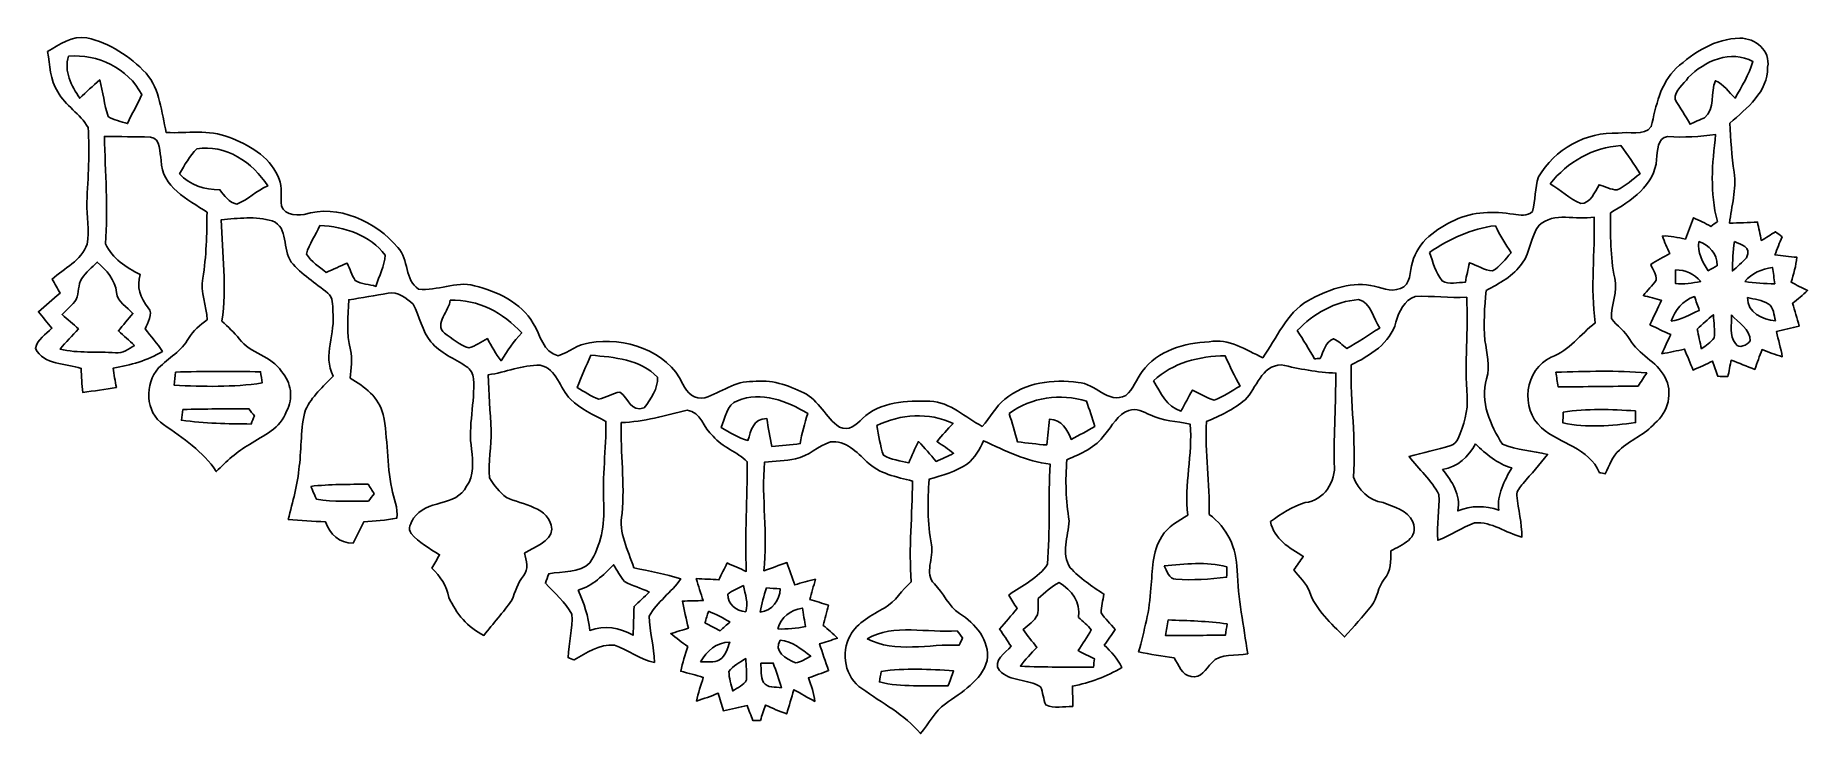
# Model space of a CAD drawing. Header units: centimetres. Extents: x -12.7 to 12.4, y -5.3 to 4.6.
import ezdxf

# ---------------------------------------------------------------- set-up
doc = ezdxf.new("R2010")
doc.units = ezdxf.units.CM
doc.header["$MEASUREMENT"] = 0
doc.layers.add('Camada 1', color=7, linetype='Continuous')

msp = doc.modelspace()

# ---------------------------------------------------------------- linework, layer by layer
at = {"layer": 'Camada 1', "color": 250}
for points, knots in [([(-12.50209, 4.38397), (-12.33205, 4.48063), (-12.15637, 4.61186), (-11.94682, 4.58011), (-11.94682, 4.58011), (-11.62297, 4.50532), (-11.33545, 4.31729), (-11.10826, 4.07846), (-11.10826, 4.07846), (-10.90612, 3.84175), (-10.89237, 3.52637), (-10.82146, 3.2385), (-10.82146, 3.2385), (-10.52795, 3.22333), (-10.21821, 3.28754), (-9.93881, 3.17218), (-9.93881, 3.17218), (-9.65905, 3.06917), (-9.37154, 2.9083), (-9.24383, 2.62467), (-9.24383, 2.62467), (-9.18245, 2.50931), (-9.19374, 2.37702), (-9.19656, 2.25143), (-9.19656, 2.25143), (-9.20997, 2.08844), (-8.99442, 2.05281), (-8.8713, 2.08033), (-8.8713, 2.08033), (-8.388, 2.23026), (-7.85742, 1.97979), (-7.5438, 1.61078), (-7.5438, 1.61078), (-7.38717, 1.44392), (-7.45419, 1.14759), (-7.25099, 1.0227), (-7.25099, 1.0227), (-6.98923, 0.99131), (-6.72571, 1.14229), (-6.46148, 1.07139), (-6.46148, 1.07139), (-6.13798, 0.9906), (-5.80496, 0.83714), (-5.62963, 0.53763), (-5.62963, 0.53763), (-5.52803, 0.37888), (-5.49275, 0.12735), (-5.27544, 0.07973), (-5.27544, 0.07973), (-5.12551, 0.13264), (-4.9971, 0.24165), (-4.83517, 0.26141), (-4.83517, 0.26141), (-4.34058, 0.35242), (-3.73662, 0.1591), (-3.51261, -0.32138), (-3.51261, -0.32138), (-3.45863, -0.43886), (-3.33975, -0.55104), (-3.20075, -0.5147), (-3.20075, -0.5147), (-2.97321, -0.44027), (-2.7746, -0.27164), (-2.52166, -0.2861), (-2.52166, -0.2861), (-2.27048, -0.24765), (-2.02636, -0.33867), (-1.80305, -0.44344), (-1.80305, -0.44344), (-1.58715, -0.55069), (-1.49296, -0.79622), (-1.29822, -0.92851), (-1.29822, -0.92851), (-1.16664, -0.99942), (-1.05798, -0.88935), (-0.97155, -0.80998), (-0.97155, -0.80998), (-0.72355, -0.56903), (-0.34255, -0.55104), (-0.01729, -0.56339), (-0.01729, -0.56339), (0.27622, -0.57714), (0.47978, -0.79199), (0.72425, -0.91899), (0.72425, -0.91899), (0.83961, -0.79798), (0.91122, -0.63747), (1.04493, -0.5334), (1.04493, -0.5334), (1.32856, -0.29633), (1.72614, -0.24765), (2.07998, -0.2988), (2.07998, -0.2988), (2.32586, -0.30656), (2.49661, -0.61136), (2.75378, -0.48225), (2.75378, -0.48225), (2.86032, -0.39264), (2.90442, -0.254), (2.98662, -0.14464), (2.98662, -0.14464), (3.19934, 0.15452), (3.58422, 0.26317), (3.93453, 0.27764), (3.93453, 0.27764), (4.21287, 0.32808), (4.45417, 0.16369), (4.69159, 0.05115), (4.69159, 0.05115), (4.88879, 0.32773), (5.02567, 0.67698), (5.32977, 0.85901), (5.32977, 0.85901), (5.59858, 1.00365), (5.90762, 1.12959), (6.21877, 1.07597), (6.21877, 1.07597), (6.3567, 1.05269), (6.49958, 0.97014), (6.63963, 1.03223), (6.63963, 1.03223), (6.79662, 1.08232), (6.76522, 1.27564), (6.81073, 1.40406), (6.81073, 1.40406), (6.88269, 1.69686), (7.15327, 1.87501), (7.40833, 1.99919), (7.40833, 1.99919), (7.66762, 2.12478), (7.96149, 2.12407), (8.24124, 2.08209), (8.24124, 2.08209), (8.32943, 2.07257), (8.43985, 2.04576), (8.50794, 2.12125), (8.50794, 2.12125), (8.55451, 2.28036), (8.53793, 2.45357), (8.59508, 2.60985), (8.59508, 2.60985), (8.81944, 3.00214), (9.26641, 3.25332), (9.72044, 3.22686), (9.72044, 3.22686), (9.87107, 3.26496), (10.07992, 3.17465), (10.19034, 3.32281), (10.19034, 3.32281), (10.25525, 3.61456), (10.31734, 3.93135), (10.54347, 4.14796), (10.54347, 4.14796), (10.79006, 4.37268), (11.09733, 4.56953), (11.4427, 4.572), (11.4427, 4.572), (11.65895, 4.57835), (11.88155, 4.39773), (11.83605, 4.16172), (11.83605, 4.16172), (11.84275, 3.81917), (11.54042, 3.57752), (11.303, 3.37185), (11.303, 3.37185), (11.31464, 3.13937), (11.32628, 2.90583), (11.36262, 2.67511), (11.36262, 2.67511), (11.39507, 2.43311), (11.32522, 2.19604), (11.29735, 1.95756), (11.29735, 1.95756), (11.42929, 1.95792), (11.56053, 1.96638), (11.69282, 1.97167), (11.69282, 1.97167), (11.71046, 1.88489), (11.72845, 1.79776), (11.74679, 1.71062), (11.74679, 1.71062), (11.81417, 1.75084), (11.88085, 1.79246), (11.94682, 1.8348), (11.94682, 1.8348), (11.97751, 1.81046), (12.0082, 1.78611), (12.03925, 1.76177), (12.03925, 1.76177), (12.00467, 1.67711), (11.97081, 1.59209), (11.94011, 1.50601), (11.94011, 1.50601), (12.04277, 1.49507), (12.14614, 1.48414), (12.25021, 1.47285), (12.25021, 1.47285), (12.23645, 1.35255), (12.20576, 1.23507), (12.16801, 1.12007), (12.16801, 1.12007), (12.24491, 1.08056), (12.32288, 1.04281), (12.40084, 1.00401), (12.40084, 1.00401), (12.33417, 0.93874), (12.2622, 0.87947), (12.18847, 0.82303), (12.18847, 0.82303), (12.21916, 0.71579), (12.25409, 0.60925), (12.2809, 0.50059), (12.2809, 0.50059), (12.1733, 0.47449), (12.06641, 0.44909), (11.95952, 0.42192), (11.95952, 0.42192), (11.98668, 0.30304), (12.02266, 0.18627), (12.04383, 0.06562), (12.04383, 0.06562), (11.94611, 0.09419), (11.85121, 0.12947), (11.75738, 0.16757), (11.75738, 0.16757), (11.72139, 0.07444), (11.68788, -0.01976), (11.65401, -0.11395), (11.65401, -0.11395), (11.54253, -0.0695), (11.43211, -0.02222), (11.31887, 0.01729), (11.31887, 0.01729), (11.30794, -0.04057), (11.28571, -0.15593), (11.27478, -0.21343), (11.27478, -0.21343), (11.22574, -0.21237), (11.17741, -0.21167), (11.12908, -0.21096), (11.12908, -0.21096), (11.10509, -0.13935), (11.08181, -0.06773), (11.05817, 0.00353), (11.05817, 0.00353), (10.9668, -0.03951), (10.87508, -0.0822), (10.78195, -0.12171), (10.78195, -0.12171), (10.73997, -0.02399), (10.6994, 0.07444), (10.66024, 0.17321), (10.66024, 0.17321), (10.55476, 0.14958), (10.44469, 0.12841), (10.33992, 0.10724), (10.33992, 0.10724), (10.37943, 0.19861), (10.42211, 0.28857), (10.46409, 0.37888), (10.46409, 0.37888), (10.36567, 0.42369), (10.26724, 0.46919), (10.17129, 0.51929), (10.17129, 0.51929), (10.22456, 0.63465), (10.281, 0.74895), (10.33286, 0.86536), (10.33286, 0.86536), (10.26936, 0.88159), (10.14201, 0.9144), (10.07815, 0.93098), (10.07815, 0.93098), (10.13566, 1.00612), (10.20586, 1.07174), (10.25878, 1.15006), (10.25878, 1.15006), (10.26618, 1.23049), (10.21045, 1.29999), (10.18363, 1.37195), (10.18363, 1.37195), (10.27077, 1.42699), (10.36108, 1.47708), (10.4521, 1.52576), (10.4521, 1.52576), (10.41329, 1.6069), (10.37413, 1.68804), (10.34768, 1.77377), (10.34768, 1.77377), (10.45774, 1.77976), (10.56499, 1.75154), (10.67223, 1.73143), (10.67223, 1.73143), (10.70998, 1.83162), (10.74773, 1.93216), (10.78618, 2.03235), (10.78618, 2.03235), (10.87014, 1.99531), (10.95198, 1.95404), (11.03277, 1.90994), (11.03277, 1.90994), (11.06346, 1.93322), (11.09451, 1.95651), (11.1259, 1.97944), (11.1259, 1.97944), (11.01372, 2.38478), (11.05323, 2.79894), (11.1005, 3.20957), (11.1005, 3.20957), (10.87508, 3.18276), (10.6493, 3.16442), (10.42282, 3.17994), (10.42282, 3.17994), (10.26936, 3.16865), (10.28206, 2.9718), (10.26477, 2.85891), (10.26477, 2.85891), (10.24043, 2.48814), (9.89753, 2.2733), (9.61249, 2.10044), (9.61249, 2.10044), (9.61355, 1.79211), (9.6079, 1.48096), (9.67211, 1.17757), (9.67211, 1.17757), (9.71797, 0.98637), (9.62131, 0.79939), (9.62448, 0.60889), (9.62448, 0.60889), (9.70386, 0.50271), (9.81886, 0.42686), (9.88483, 0.30903), (9.88483, 0.30903), (10.0083, 0.0949), (10.26548, 0.00317), (10.37978, -0.21978), (10.37978, -0.21978), (10.50431, -0.43215), (10.4274, -0.72284), (10.24149, -0.87489), (10.24149, -0.87489), (10.09932, -1.03505), (9.89259, -1.11019), (9.73808, -1.25412), (9.73808, -1.25412), (9.63965, -1.34338), (9.59802, -1.47355), (9.53876, -1.58856), (9.53876, -1.58856), (9.5183, -1.58503), (9.47773, -1.57868), (9.45727, -1.57515), (9.45727, -1.57515), (9.30592, -1.22343), (8.90164, -1.16664), (8.63741, -0.9398), (8.63741, -0.9398), (8.32873, -0.6664), (8.39999, -0.11359), (8.77464, 0.06032), (8.77464, 0.06032), (9.03358, 0.15381), (9.18527, 0.387), (9.39765, 0.54539), (9.39765, 0.54539), (9.32392, 1.04316), (9.398, 1.54164), (9.38071, 2.04082), (9.38071, 2.04082), (9.12777, 1.99531), (8.81203, 2.12125), (8.60495, 1.92581), (8.60495, 1.92581), (8.47795, 1.77165), (8.4836, 1.54834), (8.3633, 1.38853), (8.3633, 1.38853), (8.23877, 1.20721), (8.0391, 1.10384), (7.85142, 1.00154), (7.85142, 1.00154), (7.8299, 0.76729), (7.81508, 0.53058), (7.8359, 0.29527), (7.8359, 0.29527), (7.86342, 0.11747), (7.91104, -0.06632), (7.85989, -0.24518), (7.85989, -0.24518), (7.76287, -0.56938), (7.91245, -0.90593), (8.08602, -1.17263), (8.08602, -1.17263), (8.28428, -1.25695), (8.51253, -1.26047), (8.72172, -1.31657), (8.72172, -1.31657), (8.61201, -1.45803), (8.49312, -1.59173), (8.37459, -1.72579), (8.37459, -1.72579), (8.33473, -1.77624), (8.28146, -1.82986), (8.28781, -1.89971), (8.28781, -1.89971), (8.30615, -2.0955), (8.36048, -2.28847), (8.35836, -2.48673), (8.35836, -2.48673), (8.13329, -2.42817), (7.93291, -2.26342), (7.69055, -2.28565), (7.69055, -2.28565), (7.50782, -2.34668), (7.35048, -2.46627), (7.16809, -2.53012), (7.16809, -2.53012), (7.14834, -2.31352), (7.19702, -2.09762), (7.18502, -1.88207), (7.18502, -1.88207), (7.07849, -1.67993), (6.89927, -1.52717), (6.76275, -1.34585), (6.76275, -1.34585), (6.95819, -1.2887), (7.15821, -1.24954), (7.35365, -1.19027), (7.35365, -1.19027), (7.40269, -1.17757), (7.43585, -1.13418), (7.45631, -1.09008), (7.45631, -1.09008), (7.5378, -0.90241), (7.6013, -0.70097), (7.58331, -0.49318), (7.58331, -0.49318), (7.54697, -0.02611), (7.6013, 0.44062), (7.57872, 0.9077), (7.57872, 0.9077), (7.33566, 0.89641), (7.0926, 0.92639), (6.85024, 0.9204), (6.85024, 0.9204), (6.69219, 0.86748), (6.61846, 0.70379), (6.57719, 0.55527), (6.57719, 0.55527), (6.4964, 0.25329), (6.20571, 0.08184), (5.94325, -0.04974), (5.94325, -0.04974), (5.93125, -0.58032), (6.0138, -1.10807), (5.97605, -1.6383), (5.97605, -1.6383), (6.04379, -1.81822), (6.19372, -1.97132), (6.39374, -1.99566), (6.39374, -1.99566), (6.54544, -2.05987), (6.74758, -2.1022), (6.81567, -2.27118), (6.81567, -2.27118), (6.91374, -2.50825), (6.65586, -2.59292), (6.50416, -2.68252), (6.50416, -2.68252), (6.50522, -2.81834), (6.5084, -2.97074), (6.41174, -3.07904), (6.41174, -3.07904), (6.31754, -3.18876), (6.31966, -3.3461), (6.22935, -3.45757), (6.22935, -3.45757), (6.11258, -3.61315), (5.9757, -3.75179), (5.84941, -3.89925), (5.84941, -3.89925), (5.66138, -3.70593), (5.4416, -3.52072), (5.3534, -3.25755), (5.3534, -3.25755), (5.31177, -3.13584), (5.20594, -3.05082), (5.13327, -2.94957), (5.13327, -2.94957), (5.17701, -2.88572), (5.22111, -2.82187), (5.26591, -2.75837), (5.26591, -2.75837), (5.06906, -2.64019), (4.85246, -2.51213), (4.80201, -2.26589), (4.80201, -2.26589), (4.95406, -2.15829), (5.10999, -2.05105), (5.29096, -1.99813), (5.29096, -1.99813), (5.5559, -1.97132), (5.73193, -1.69757), (5.70406, -1.44639), (5.70406, -1.44639), (5.69736, -1.01917), (5.72558, -0.59267), (5.72664, -0.16616), (5.72664, -0.16616), (5.46453, -0.15593), (5.20982, -0.10407), (4.95512, -0.04939), (4.95512, -0.04939), (4.66866, -0.05539), (4.60904, -0.37747), (4.44288, -0.54469), (4.44288, -0.54469), (4.27955, -0.6791), (4.08834, -0.76976), (3.89467, -0.85055), (3.89467, -0.85055), (3.8735, -1.29011), (3.94794, -1.72685), (3.93453, -2.1657), (3.93453, -2.1657), (4.19029, -2.34879), (4.32364, -2.64442), (4.32929, -2.95663), (4.32929, -2.95663), (4.34481, -3.35386), (4.42242, -3.74297), (4.47922, -4.13526), (4.47922, -4.13526), (4.31482, -4.17936), (4.09187, -4.11656), (3.97087, -4.2672), (3.97087, -4.2672), (3.88902, -4.34481), (3.816, -4.49509), (3.68088, -4.45735), (3.68088, -4.45735), (3.54577, -4.44112), (3.50308, -4.2933), (3.43747, -4.19594), (3.43747, -4.19594), (3.2699, -4.16736), (3.10197, -4.14584), (2.93652, -4.10986), (2.93652, -4.10986), (3.01343, -3.81353), (3.09562, -3.51649), (3.10868, -3.20887), (3.10868, -3.20887), (3.13725, -2.9658), (3.1175, -2.68958), (3.26566, -2.47897), (3.26566, -2.47897), (3.34469, -2.33327), (3.50026, -2.26095), (3.63396, -2.17417), (3.63396, -2.17417), (3.57434, -1.74484), (3.70664, -1.31762), (3.6643, -0.88618), (3.6643, -0.88618), (3.47486, -0.84772), (3.27554, -0.84173), (3.09915, -0.756), (3.09915, -0.756), (3.00461, -0.7172), (2.90266, -0.65476), (2.79788, -0.69427), (2.79788, -0.69427), (2.63842, -0.74824), (2.56117, -0.91475), (2.45674, -1.03434), (2.45674, -1.03434), (2.32904, -1.21602), (2.11949, -1.30704), (1.92193, -1.39136), (1.92193, -1.39136), (1.89477, -1.68028), (1.90676, -1.97062), (1.95439, -2.25672), (1.95439, -2.25672), (1.93992, -2.47509), (1.83197, -2.71568), (1.96815, -2.91888), (1.96815, -2.91888), (2.10608, -3.0674), (2.27471, -3.18452), (2.4451, -3.29318), (2.4451, -3.29318), (2.43064, -3.37996), (2.40665, -3.46675), (2.40594, -3.55565), (2.40594, -3.55565), (2.45921, -3.64314), (2.53788, -3.71263), (2.60315, -3.79201), (2.60315, -3.79201), (2.55446, -3.86715), (2.50296, -3.94053), (2.45039, -4.01355), (2.45039, -4.01355), (2.54741, -4.10669), (2.63666, -4.20864), (2.6991, -4.32894), (2.6991, -4.32894), (2.4832, -4.45946), (2.24825, -4.54801), (2.00025, -4.59281), (2.00025, -4.59281), (2.00272, -4.68912), (2.00484, -4.78578), (2.00272, -4.88244), (2.00272, -4.88244), (1.87607, -4.88033), (1.74131, -4.91666), (1.62313, -4.86092), (1.62313, -4.86092), (1.5875, -4.77802), (1.58432, -4.68489), (1.54693, -4.60269), (1.54693, -4.60269), (1.36878, -4.49262), (1.11831, -4.53072), (0.96732, -4.3755), (0.96732, -4.3755), (0.86184, -4.23369), (1.05586, -4.12679), (1.13101, -4.03013), (1.13101, -4.03013), (1.07703, -3.94899), (1.02306, -3.86821), (0.96979, -3.78742), (0.96979, -3.78742), (1.05304, -3.69182), (1.13418, -3.5941), (1.21638, -3.49779), (1.21638, -3.49779), (1.17651, -3.43464), (1.13736, -3.37114), (1.09961, -3.30659), (1.09961, -3.30659), (1.28482, -3.16971), (1.51941, -3.06811), (1.64606, -2.86808), (1.64606, -2.86808), (1.68592, -2.39995), (1.65559, -1.92546), (1.68592, -1.45521), (1.68592, -1.45521), (1.34937, -1.41746), (1.04457, -1.26541), (0.7433, -1.12254), (0.7433, -1.12254), (0.68157, -1.24001), (0.62442, -1.36807), (0.51364, -1.44851), (0.51364, -1.44851), (0.35137, -1.55998), (0.15769, -1.61255), (-0.02893, -1.66723), (-0.02893, -1.66723), (-0.04974, -1.97626), (-0.05468, -2.28953), (0.00635, -2.59503), (0.00635, -2.59503), (0.04198, -2.77742), (-0.10231, -2.99614), (0.04551, -3.14748), (0.04551, -3.14748), (0.1778, -3.27589), (0.24236, -3.46463), (0.40252, -3.56482), (0.40252, -3.56482), (0.62371, -3.71369), (0.83467, -3.9437), (0.79375, -4.23263), (0.79375, -4.23263), (0.70802, -4.52473), (0.43392, -4.67819), (0.20214, -4.84293), (0.20214, -4.84293), (0.05362, -4.95406), (-0.03669, -5.12127), (-0.14887, -5.26556), (-0.14887, -5.26556), (-0.37712, -4.99357), (-0.69638, -4.83411), (-0.97966, -4.63021), (-0.97966, -4.63021), (-1.21779, -4.47534), (-1.28376, -4.12291), (-1.14617, -3.88091), (-1.14617, -3.88091), (-1.04246, -3.68794), (-0.83749, -3.59128), (-0.65652, -3.48615), (-0.65652, -3.48615), (-0.49918, -3.40078), (-0.41592, -3.2325), (-0.28116, -3.11961), (-0.28116, -3.11961), (-0.31926, -2.64407), (-0.26564, -2.16888), (-0.26282, -1.69333), (-0.26282, -1.69333), (-0.48895, -1.63512), (-0.73625, -1.59032), (-0.90911, -1.41922), (-0.90911, -1.41922), (-1.05163, -1.28552), (-1.2065, -1.11266), (-1.42557, -1.13947), (-1.42557, -1.13947), (-1.6002, -1.19521), (-1.73531, -1.34091), (-1.91664, -1.37971), (-1.91664, -1.37971), (-2.06199, -1.40652), (-2.21086, -1.40864), (-2.35691, -1.42487), (-2.35691, -1.42487), (-2.40312, -1.93816), (-2.30646, -2.45039), (-2.3689, -2.96298), (-2.3689, -2.96298), (-2.25848, -2.92629), (-2.15053, -2.88361), (-2.04011, -2.84692), (-2.04011, -2.84692), (-2.00342, -2.9524), (-1.96638, -3.05788), (-1.92864, -3.16301), (-1.92864, -3.16301), (-1.83303, -3.13161), (-1.73672, -3.10268), (-1.63795, -3.08292), (-1.63795, -3.08292), (-1.66299, -3.17923), (-1.69086, -3.27484), (-1.71662, -3.37079), (-1.71662, -3.37079), (-1.63195, -3.39231), (-1.53987, -3.42406), (-1.45415, -3.45052), (-1.45415, -3.45052), (-1.47779, -3.54577), (-1.50389, -3.64031), (-1.52823, -3.73556), (-1.52823, -3.73556), (-1.45662, -3.79165), (-1.38783, -3.85163), (-1.32539, -3.91795), (-1.32539, -3.91795), (-1.4097, -3.94335), (-1.49437, -3.96945), (-1.57833, -3.99591), (-1.57833, -3.99591), (-1.53952, -4.12291), (-1.4926, -4.2478), (-1.45168, -4.37409), (-1.45168, -4.37409), (-1.54587, -4.41043), (-1.64112, -4.445), (-1.73602, -4.47922), (-1.73602, -4.47922), (-1.69404, -4.58576), (-1.66017, -4.69582), (-1.64641, -4.81012), (-1.64641, -4.81012), (-1.74696, -4.75791), (-1.84326, -4.699), (-1.94239, -4.64467), (-1.94239, -4.64467), (-1.97591, -4.75932), (-2.01048, -4.87327), (-2.04364, -4.98828), (-2.04364, -4.98828), (-2.14524, -4.95018), (-2.24508, -4.90679), (-2.34456, -4.86375), (-2.34456, -4.86375), (-2.36855, -4.93571), (-2.39183, -5.00768), (-2.41547, -5.07965), (-2.41547, -5.07965), (-2.44228, -5.07965), (-2.49626, -5.07965), (-2.52307, -5.07929), (-2.52307, -5.07929), (-2.54988, -5.00909), (-2.57598, -4.93889), (-2.60244, -4.86904), (-2.60244, -4.86904), (-2.71392, -4.89479), (-2.8261, -4.91913), (-2.93793, -4.94242), (-2.93793, -4.94242), (-2.96298, -4.86022), (-2.98767, -4.77802), (-3.01272, -4.69582), (-3.01272, -4.69582), (-3.11397, -4.73498), (-3.21592, -4.77308), (-3.31929, -4.8066), (-3.31929, -4.8066), (-3.29636, -4.6923), (-3.25896, -4.58152), (-3.22333, -4.4711), (-3.22333, -4.4711), (-3.32952, -4.43971), (-3.43676, -4.41184), (-3.5433, -4.38326), (-3.5433, -4.38326), (-3.51578, -4.26508), (-3.48051, -4.14972), (-3.44311, -4.03437), (-3.44311, -4.03437), (-3.5246, -3.97475), (-3.60715, -3.91654), (-3.68406, -3.85092), (-3.68406, -3.85092), (-3.62162, -3.83152), (-3.49709, -3.79307), (-3.43464, -3.77366), (-3.43464, -3.77366), (-3.46428, -3.64702), (-3.49356, -3.51966), (-3.51931, -3.39231), (-3.51931, -3.39231), (-3.42124, -3.38914), (-3.32281, -3.38631), (-3.22439, -3.38384), (-3.22439, -3.38384), (-3.25931, -3.28083), (-3.2953, -3.17853), (-3.32246, -3.0734), (-3.32246, -3.0734), (-3.21522, -3.07834), (-3.10903, -3.08363), (-3.00179, -3.09069), (-3.00179, -3.09069), (-2.9651, -3.01025), (-2.92629, -2.93052), (-2.88502, -2.85221), (-2.88502, -2.85221), (-2.79541, -2.89172), (-2.70581, -2.93194), (-2.61585, -2.9718), (-2.61585, -2.9718), (-2.63525, -2.45427), (-2.60138, -1.9371), (-2.60244, -1.42064), (-2.60244, -1.42064), (-2.74249, -1.27388), (-2.95522, -1.21849), (-3.0861, -1.05798), (-3.0861, -1.05798), (-3.22227, -0.95003), (-3.25508, -0.70979), (-3.45158, -0.68968), (-3.45158, -0.68968), (-3.76026, -0.76447), (-4.06435, -0.85654), (-4.38538, -0.86572), (-4.38538, -0.86572), (-4.39702, -1.29505), (-4.33282, -1.72473), (-4.37303, -2.15371), (-4.37303, -2.15371), (-4.4263, -2.42535), (-4.28801, -2.67123), (-4.20617, -2.91994), (-4.20617, -2.91994), (-3.98392, -2.96757), (-3.75885, -3.00531), (-3.54259, -3.07763), (-3.54259, -3.07763), (-3.67489, -3.26566), (-3.87526, -3.40395), (-3.9885, -3.60327), (-3.9885, -3.60327), (-3.98745, -3.8234), (-3.91654, -4.03754), (-3.91548, -4.25838), (-3.91548, -4.25838), (-4.1215, -4.21816), (-4.28554, -4.08058), (-4.48098, -4.01602), (-4.48098, -4.01602), (-4.69371, -3.99768), (-4.87645, -4.12327), (-5.05248, -4.22381), (-5.05248, -4.22381), (-5.0733, -4.21534), (-5.11492, -4.19805), (-5.13574, -4.18959), (-5.13574, -4.18959), (-5.12833, -3.98427), (-5.06765, -3.78107), (-5.08282, -3.5754), (-5.08282, -3.5754), (-5.1756, -3.40642), (-5.32941, -3.28048), (-5.45747, -3.13902), (-5.45747, -3.13902), (-5.4416, -3.09421), (-5.42537, -3.04976), (-5.40914, -3.00531), (-5.40914, -3.00531), (-5.21688, -2.96439), (-4.97593, -3.00073), (-4.82706, -2.84797), (-4.82706, -2.84797), (-4.67007, -2.60738), (-4.61857, -2.30646), (-4.63127, -2.02318), (-4.63127, -2.02318), (-4.65384, -1.63124), (-4.5981, -1.24037), (-4.60128, -0.84878), (-4.60128, -0.84878), (-4.77555, -0.75741), (-4.96288, -0.67663), (-5.10187, -0.53411), (-5.10187, -0.53411), (-5.25992, -0.38382), (-5.28955, -0.10089), (-5.53367, -0.05397), (-5.53367, -0.05397), (-5.78309, -0.04798), (-6.02121, -0.15699), (-6.2671, -0.18944), (-6.2671, -0.18944), (-6.25898, -0.45191), (-6.23817, -0.71437), (-6.22688, -0.97719), (-6.22688, -0.97719), (-6.21136, -1.20156), (-6.27592, -1.42346), (-6.24699, -1.64782), (-6.24699, -1.64782), (-6.18949, -1.75507), (-6.10341, -1.84997), (-6.00886, -1.92546), (-6.00886, -1.92546), (-5.78273, -2.03271), (-5.39856, -2.05387), (-5.36504, -2.37243), (-5.36504, -2.37243), (-5.38797, -2.56505), (-5.6141, -2.61832), (-5.7531, -2.71145), (-5.7531, -2.71145), (-5.73475, -2.81764), (-5.68325, -2.94322), (-5.76862, -3.03424), (-5.76862, -3.03424), (-5.85364, -3.13372), (-5.88398, -3.26108), (-5.93196, -3.37926), (-5.93196, -3.37926), (-6.05508, -3.55141), (-6.19901, -3.70875), (-6.32777, -3.87703), (-6.32777, -3.87703), (-6.55426, -3.7726), (-6.72289, -3.5627), (-6.82272, -3.33904), (-6.82272, -3.33904), (-6.852, -3.175), (-6.94902, -3.0413), (-7.06367, -2.92417), (-7.06367, -2.92417), (-7.02698, -2.86173), (-6.99064, -2.79929), (-6.95572, -2.73614), (-6.95572, -2.73614), (-7.09718, -2.64689), (-7.24605, -2.56152), (-7.35683, -2.43452), (-7.35683, -2.43452), (-7.41292, -2.3689), (-7.35683, -2.28247), (-7.32331, -2.22038), (-7.32331, -2.22038), (-7.15363, -1.95157), (-6.71795, -2.06093), (-6.5719, -1.76565), (-6.5719, -1.76565), (-6.46112, -1.61572), (-6.48652, -1.41887), (-6.50205, -1.24389), (-6.50205, -1.24389), (-6.55496, -0.91087), (-6.4516, -0.57961), (-6.47418, -0.24624), (-6.47418, -0.24624), (-6.47912, -0.17604), (-6.51863, -0.11148), (-6.57648, -0.07267), (-6.57648, -0.07267), (-6.7437, 0.04339), (-6.94866, 0.11395), (-7.07672, 0.27905), (-7.07672, 0.27905), (-7.20725, 0.43004), (-7.23477, 0.63817), (-7.3279, 0.80821), (-7.3279, 0.80821), (-7.42138, 0.8957), (-7.54521, 0.99201), (-7.68173, 0.96308), (-7.68173, 0.96308), (-7.86765, 0.9331), (-8.05321, 0.90029), (-8.23948, 0.87207), (-8.23948, 0.87207), (-8.25077, 0.63641), (-8.2744, 0.39546), (-8.21725, 0.16369), (-8.21725, 0.16369), (-8.18409, 0.0321), (-8.20843, -0.10336), (-8.21972, -0.23601), (-8.21972, -0.23601), (-8.01828, -0.35454), (-7.8105, -0.51082), (-7.753, -0.75071), (-7.753, -0.75071), (-7.6842, -1.09537), (-7.70255, -1.45274), (-7.63164, -1.7974), (-7.63164, -1.7974), (-7.60377, -1.93675), (-7.53604, -2.07469), (-7.56214, -2.21968), (-7.56214, -2.21968), (-7.71525, -2.24966), (-7.87153, -2.2539), (-8.02605, -2.26977), (-8.02605, -2.26977), (-8.07685, -2.37102), (-8.12659, -2.47227), (-8.17809, -2.57316), (-8.17809, -2.57316), (-8.376, -2.57316), (-8.50829, -2.4444), (-8.56862, -2.27118), (-8.56862, -2.27118), (-8.74465, -2.25989), (-8.92104, -2.2539), (-9.09637, -2.23591), (-9.09637, -2.23591), (-9.03217, -1.98755), (-8.96338, -1.73919), (-8.94009, -1.48308), (-8.94009, -1.48308), (-8.90587, -1.21779), (-8.92598, -0.94509), (-8.85225, -0.68615), (-8.85225, -0.68615), (-8.7637, -0.4953), (-8.60284, -0.35489), (-8.45855, -0.20673), (-8.45855, -0.20673), (-8.61589, 0.08678), (-8.42222, 0.4004), (-8.4649, 0.70838), (-8.4649, 0.70838), (-8.4716, 0.79587), (-8.45573, 0.90734), (-8.53616, 0.96696), (-8.53616, 0.96696), (-8.71255, 1.10772), (-8.90905, 1.22978), (-9.05333, 1.40582), (-9.05333, 1.40582), (-9.18457, 1.58291), (-9.08332, 1.89583), (-9.32392, 1.98755), (-9.32392, 1.98755), (-9.55463, 2.05916), (-9.80616, 2.02389), (-10.04429, 2.00307), (-10.04429, 2.00307), (-10.0337, 1.52576), (-9.95927, 1.04563), (-10.03547, 0.56938), (-10.03547, 0.56938), (-9.94974, 0.4893), (-9.8612, 0.41099), (-9.78852, 0.31856), (-9.78852, 0.31856), (-9.63753, 0.10583), (-9.32921, 0.08537), (-9.19198, -0.14252), (-9.19198, -0.14252), (-9.05439, -0.29386), (-9.0177, -0.52529), (-9.12177, -0.70485), (-9.12177, -0.70485), (-9.19868, -0.94968), (-9.44809, -1.0474), (-9.64565, -1.17475), (-9.64565, -1.17475), (-9.82168, -1.27741), (-9.97232, -1.41358), (-10.11378, -1.55822), (-10.11378, -1.55822), (-10.30076, -1.27176), (-10.58474, -1.0855), (-10.85956, -0.89359), (-10.85956, -0.89359), (-11.12343, -0.72566), (-11.1312, -0.31432), (-10.93223, -0.09313), (-10.93223, -0.09313), (-10.79112, 0.04727), (-10.6045, 0.14676), (-10.50607, 0.32632), (-10.50607, 0.32632), (-10.4454, 0.43886), (-10.34203, 0.51506), (-10.24114, 0.58879), (-10.24114, 0.58879), (-10.24713, 0.78669), (-10.35085, 0.97896), (-10.3057, 1.17792), (-10.3057, 1.17792), (-10.25278, 1.4859), (-10.2489, 1.79917), (-10.24572, 2.11067), (-10.24572, 2.11067), (-10.5156, 2.29129), (-10.88884, 2.46521), (-10.89483, 2.84445), (-10.89483, 2.84445), (-10.91671, 2.94816), (-10.89307, 3.1556), (-11.04688, 3.17324), (-11.04688, 3.17324), (-11.26278, 3.18417), (-11.48009, 3.17606), (-11.6967, 3.18276), (-11.6967, 3.18276), (-11.68682, 2.67617), (-11.64555, 2.16958), (-11.68118, 1.66299), (-11.68118, 1.66299), (-11.58663, 1.4545), (-11.38943, 1.32856), (-11.19328, 1.22978), (-11.19328, 1.22978), (-11.24267, 1.05586), (-11.19081, 0.89394), (-11.07898, 0.75918), (-11.07898, 0.75918), (-10.99961, 0.66463), (-11.0871, 0.55351), (-11.11991, 0.45896), (-11.11991, 0.45896), (-11.037, 0.35489), (-10.95128, 0.25188), (-10.87614, 0.14182), (-10.87614, 0.14182), (-11.08851, 0.01094), (-11.32875, -0.05221), (-11.57217, -0.09349), (-11.57217, -0.09349), (-11.56264, -0.18662), (-11.54606, -0.27905), (-11.52701, -0.37112), (-11.52701, -0.37112), (-11.68506, -0.39864), (-11.84486, -0.41557), (-12.00361, -0.4378), (-12.00361, -0.4378), (-12.01843, -0.32526), (-12.02266, -0.21202), (-12.02478, -0.09878), (-12.02478, -0.09878), (-12.24245, -0.02364), (-12.55642, -0.05433), (-12.67319, 0.18274), (-12.67319, 0.18274), (-12.64779, 0.3115), (-12.52784, 0.38382), (-12.44035, 0.46814), (-12.44035, 0.46814), (-12.50421, 0.5461), (-12.56806, 0.62371), (-12.63121, 0.70203), (-12.63121, 0.70203), (-12.52925, 0.78952), (-12.4273, 0.87701), (-12.32535, 0.96414), (-12.32535, 0.96414), (-12.36204, 1.03082), (-12.39943, 1.09749), (-12.43683, 1.16381), (-12.43683, 1.16381), (-12.26608, 1.31762), (-12.02478, 1.42804), (-11.94188, 1.65735), (-11.94188, 1.65735), (-11.90413, 1.85385), (-11.9514, 2.05528), (-11.94576, 2.25319), (-11.94576, 2.25319), (-11.93165, 2.60491), (-11.89813, 2.95698), (-11.92883, 3.3087), (-11.92883, 3.3087), (-12.03819, 3.5052), (-12.24915, 3.61809), (-12.35816, 3.81459), (-12.35816, 3.81459), (-12.47034, 3.98321), (-12.46611, 4.19276), (-12.50209, 4.38397)], [0, 0, 0, 0, 0.00325733, 0.00325733, 0.00325733, 0.00325733, 0.00651466, 0.00651466, 0.00651466, 0.00651466, 0.00977199, 0.00977199, 0.00977199, 0.00977199, 0.01302932, 0.01302932, 0.01302932, 0.01302932, 0.01628664, 0.01628664, 0.01628664, 0.01628664, 0.01954397, 0.01954397, 0.01954397, 0.01954397, 0.0228013, 0.0228013, 0.0228013, 0.0228013, 0.02605863, 0.02605863, 0.02605863, 0.02605863, 0.02931596, 0.02931596, 0.02931596, 0.02931596, 0.03257329, 0.03257329, 0.03257329, 0.03257329, 0.03583062, 0.03583062, 0.03583062, 0.03583062, 0.03908795, 0.03908795, 0.03908795, 0.03908795, 0.04234528, 0.04234528, 0.04234528, 0.04234528, 0.04560261, 0.04560261, 0.04560261, 0.04560261, 0.04885993, 0.04885993, 0.04885993, 0.04885993, 0.05211726, 0.05211726, 0.05211726, 0.05211726, 0.05537459, 0.05537459, 0.05537459, 0.05537459, 0.05863192, 0.05863192, 0.05863192, 0.05863192, 0.06188925, 0.06188925, 0.06188925, 0.06188925, 0.06514658, 0.06514658, 0.06514658, 0.06514658, 0.06840391, 0.06840391, 0.06840391, 0.06840391, 0.07166124, 0.07166124, 0.07166124, 0.07166124, 0.07491857, 0.07491857, 0.07491857, 0.07491857, 0.0781759, 0.0781759, 0.0781759, 0.0781759, 0.08143322, 0.08143322, 0.08143322, 0.08143322, 0.08469055, 0.08469055, 0.08469055, 0.08469055, 0.08794788, 0.08794788, 0.08794788, 0.08794788, 0.09120521, 0.09120521, 0.09120521, 0.09120521, 0.09446254, 0.09446254, 0.09446254, 0.09446254, 0.09771987, 0.09771987, 0.09771987, 0.09771987, 0.1009772, 0.1009772, 0.1009772, 0.1009772, 0.10423453, 0.10423453, 0.10423453, 0.10423453, 0.10749186, 0.10749186, 0.10749186, 0.10749186, 0.11074919, 0.11074919, 0.11074919, 0.11074919, 0.11400651, 0.11400651, 0.11400651, 0.11400651, 0.11726384, 0.11726384, 0.11726384, 0.11726384, 0.12052117, 0.12052117, 0.12052117, 0.12052117, 0.1237785, 0.1237785, 0.1237785, 0.1237785, 0.12703583, 0.12703583, 0.12703583, 0.12703583, 0.13029316, 0.13029316, 0.13029316, 0.13029316, 0.13355049, 0.13355049, 0.13355049, 0.13355049, 0.13680782, 0.13680782, 0.13680782, 0.13680782, 0.14006515, 0.14006515, 0.14006515, 0.14006515, 0.14332248, 0.14332248, 0.14332248, 0.14332248, 0.1465798, 0.1465798, 0.1465798, 0.1465798, 0.14983713, 0.14983713, 0.14983713, 0.14983713, 0.15309446, 0.15309446, 0.15309446, 0.15309446, 0.15635179, 0.15635179, 0.15635179, 0.15635179, 0.15960912, 0.15960912, 0.15960912, 0.15960912, 0.16286645, 0.16286645, 0.16286645, 0.16286645, 0.16612378, 0.16612378, 0.16612378, 0.16612378, 0.16938111, 0.16938111, 0.16938111, 0.16938111, 0.17263844, 0.17263844, 0.17263844, 0.17263844, 0.17589577, 0.17589577, 0.17589577, 0.17589577, 0.17915309, 0.17915309, 0.17915309, 0.17915309, 0.18241042, 0.18241042, 0.18241042, 0.18241042, 0.18566775, 0.18566775, 0.18566775, 0.18566775, 0.18892508, 0.18892508, 0.18892508, 0.18892508, 0.19218241, 0.19218241, 0.19218241, 0.19218241, 0.19543974, 0.19543974, 0.19543974, 0.19543974, 0.19869707, 0.19869707, 0.19869707, 0.19869707, 0.2019544, 0.2019544, 0.2019544, 0.2019544, 0.20521173, 0.20521173, 0.20521173, 0.20521173, 0.20846906, 0.20846906, 0.20846906, 0.20846906, 0.21172638, 0.21172638, 0.21172638, 0.21172638, 0.21498371, 0.21498371, 0.21498371, 0.21498371, 0.21824104, 0.21824104, 0.21824104, 0.21824104, 0.22149837, 0.22149837, 0.22149837, 0.22149837, 0.2247557, 0.2247557, 0.2247557, 0.2247557, 0.22801303, 0.22801303, 0.22801303, 0.22801303, 0.23127036, 0.23127036, 0.23127036, 0.23127036, 0.23452769, 0.23452769, 0.23452769, 0.23452769, 0.23778502, 0.23778502, 0.23778502, 0.23778502, 0.24104235, 0.24104235, 0.24104235, 0.24104235, 0.24429967, 0.24429967, 0.24429967, 0.24429967, 0.247557, 0.247557, 0.247557, 0.247557, 0.25081433, 0.25081433, 0.25081433, 0.25081433, 0.25407166, 0.25407166, 0.25407166, 0.25407166, 0.25732899, 0.25732899, 0.25732899, 0.25732899, 0.26058632, 0.26058632, 0.26058632, 0.26058632, 0.26384365, 0.26384365, 0.26384365, 0.26384365, 0.26710098, 0.26710098, 0.26710098, 0.26710098, 0.27035831, 0.27035831, 0.27035831, 0.27035831, 0.27361564, 0.27361564, 0.27361564, 0.27361564, 0.27687296, 0.27687296, 0.27687296, 0.27687296, 0.28013029, 0.28013029, 0.28013029, 0.28013029, 0.28338762, 0.28338762, 0.28338762, 0.28338762, 0.28664495, 0.28664495, 0.28664495, 0.28664495, 0.28990228, 0.28990228, 0.28990228, 0.28990228, 0.29315961, 0.29315961, 0.29315961, 0.29315961, 0.29641694, 0.29641694, 0.29641694, 0.29641694, 0.29967427, 0.29967427, 0.29967427, 0.29967427, 0.3029316, 0.3029316, 0.3029316, 0.3029316, 0.30618893, 0.30618893, 0.30618893, 0.30618893, 0.30944625, 0.30944625, 0.30944625, 0.30944625, 0.31270358, 0.31270358, 0.31270358, 0.31270358, 0.31596091, 0.31596091, 0.31596091, 0.31596091, 0.31921824, 0.31921824, 0.31921824, 0.31921824, 0.32247557, 0.32247557, 0.32247557, 0.32247557, 0.3257329, 0.3257329, 0.3257329, 0.3257329, 0.32899023, 0.32899023, 0.32899023, 0.32899023, 0.33224756, 0.33224756, 0.33224756, 0.33224756, 0.33550489, 0.33550489, 0.33550489, 0.33550489, 0.33876221, 0.33876221, 0.33876221, 0.33876221, 0.34201954, 0.34201954, 0.34201954, 0.34201954, 0.34527687, 0.34527687, 0.34527687, 0.34527687, 0.3485342, 0.3485342, 0.3485342, 0.3485342, 0.35179153, 0.35179153, 0.35179153, 0.35179153, 0.35504886, 0.35504886, 0.35504886, 0.35504886, 0.35830619, 0.35830619, 0.35830619, 0.35830619, 0.36156352, 0.36156352, 0.36156352, 0.36156352, 0.36482085, 0.36482085, 0.36482085, 0.36482085, 0.36807818, 0.36807818, 0.36807818, 0.36807818, 0.3713355, 0.3713355, 0.3713355, 0.3713355, 0.37459283, 0.37459283, 0.37459283, 0.37459283, 0.37785016, 0.37785016, 0.37785016, 0.37785016, 0.38110749, 0.38110749, 0.38110749, 0.38110749, 0.38436482, 0.38436482, 0.38436482, 0.38436482, 0.38762215, 0.38762215, 0.38762215, 0.38762215, 0.39087948, 0.39087948, 0.39087948, 0.39087948, 0.39413681, 0.39413681, 0.39413681, 0.39413681, 0.39739414, 0.39739414, 0.39739414, 0.39739414, 0.40065147, 0.40065147, 0.40065147, 0.40065147, 0.40390879, 0.40390879, 0.40390879, 0.40390879, 0.40716612, 0.40716612, 0.40716612, 0.40716612, 0.41042345, 0.41042345, 0.41042345, 0.41042345, 0.41368078, 0.41368078, 0.41368078, 0.41368078, 0.41693811, 0.41693811, 0.41693811, 0.41693811, 0.42019544, 0.42019544, 0.42019544, 0.42019544, 0.42345277, 0.42345277, 0.42345277, 0.42345277, 0.4267101, 0.4267101, 0.4267101, 0.4267101, 0.42996743, 0.42996743, 0.42996743, 0.42996743, 0.43322476, 0.43322476, 0.43322476, 0.43322476, 0.43648208, 0.43648208, 0.43648208, 0.43648208, 0.43973941, 0.43973941, 0.43973941, 0.43973941, 0.44299674, 0.44299674, 0.44299674, 0.44299674, 0.44625407, 0.44625407, 0.44625407, 0.44625407, 0.4495114, 0.4495114, 0.4495114, 0.4495114, 0.45276873, 0.45276873, 0.45276873, 0.45276873, 0.45602606, 0.45602606, 0.45602606, 0.45602606, 0.45928339, 0.45928339, 0.45928339, 0.45928339, 0.46254072, 0.46254072, 0.46254072, 0.46254072, 0.46579805, 0.46579805, 0.46579805, 0.46579805, 0.46905537, 0.46905537, 0.46905537, 0.46905537, 0.4723127, 0.4723127, 0.4723127, 0.4723127, 0.47557003, 0.47557003, 0.47557003, 0.47557003, 0.47882736, 0.47882736, 0.47882736, 0.47882736, 0.48208469, 0.48208469, 0.48208469, 0.48208469, 0.48534202, 0.48534202, 0.48534202, 0.48534202, 0.48859935, 0.48859935, 0.48859935, 0.48859935, 0.49185668, 0.49185668, 0.49185668, 0.49185668, 0.49511401, 0.49511401, 0.49511401, 0.49511401, 0.49837134, 0.49837134, 0.49837134, 0.49837134, 0.50162866, 0.50162866, 0.50162866, 0.50162866, 0.50488599, 0.50488599, 0.50488599, 0.50488599, 0.50814332, 0.50814332, 0.50814332, 0.50814332, 0.51140065, 0.51140065, 0.51140065, 0.51140065, 0.51465798, 0.51465798, 0.51465798, 0.51465798, 0.51791531, 0.51791531, 0.51791531, 0.51791531, 0.52117264, 0.52117264, 0.52117264, 0.52117264, 0.52442997, 0.52442997, 0.52442997, 0.52442997, 0.5276873, 0.5276873, 0.5276873, 0.5276873, 0.53094463, 0.53094463, 0.53094463, 0.53094463, 0.53420195, 0.53420195, 0.53420195, 0.53420195, 0.53745928, 0.53745928, 0.53745928, 0.53745928, 0.54071661, 0.54071661, 0.54071661, 0.54071661, 0.54397394, 0.54397394, 0.54397394, 0.54397394, 0.54723127, 0.54723127, 0.54723127, 0.54723127, 0.5504886, 0.5504886, 0.5504886, 0.5504886, 0.55374593, 0.55374593, 0.55374593, 0.55374593, 0.55700326, 0.55700326, 0.55700326, 0.55700326, 0.56026059, 0.56026059, 0.56026059, 0.56026059, 0.56351792, 0.56351792, 0.56351792, 0.56351792, 0.56677524, 0.56677524, 0.56677524, 0.56677524, 0.57003257, 0.57003257, 0.57003257, 0.57003257, 0.5732899, 0.5732899, 0.5732899, 0.5732899, 0.57654723, 0.57654723, 0.57654723, 0.57654723, 0.57980456, 0.57980456, 0.57980456, 0.57980456, 0.58306189, 0.58306189, 0.58306189, 0.58306189, 0.58631922, 0.58631922, 0.58631922, 0.58631922, 0.58957655, 0.58957655, 0.58957655, 0.58957655, 0.59283388, 0.59283388, 0.59283388, 0.59283388, 0.59609121, 0.59609121, 0.59609121, 0.59609121, 0.59934853, 0.59934853, 0.59934853, 0.59934853, 0.60260586, 0.60260586, 0.60260586, 0.60260586, 0.60586319, 0.60586319, 0.60586319, 0.60586319, 0.60912052, 0.60912052, 0.60912052, 0.60912052, 0.61237785, 0.61237785, 0.61237785, 0.61237785, 0.61563518, 0.61563518, 0.61563518, 0.61563518, 0.61889251, 0.61889251, 0.61889251, 0.61889251, 0.62214984, 0.62214984, 0.62214984, 0.62214984, 0.62540717, 0.62540717, 0.62540717, 0.62540717, 0.6286645, 0.6286645, 0.6286645, 0.6286645, 0.63192182, 0.63192182, 0.63192182, 0.63192182, 0.63517915, 0.63517915, 0.63517915, 0.63517915, 0.63843648, 0.63843648, 0.63843648, 0.63843648, 0.64169381, 0.64169381, 0.64169381, 0.64169381, 0.64495114, 0.64495114, 0.64495114, 0.64495114, 0.64820847, 0.64820847, 0.64820847, 0.64820847, 0.6514658, 0.6514658, 0.6514658, 0.6514658, 0.65472313, 0.65472313, 0.65472313, 0.65472313, 0.65798046, 0.65798046, 0.65798046, 0.65798046, 0.66123779, 0.66123779, 0.66123779, 0.66123779, 0.66449511, 0.66449511, 0.66449511, 0.66449511, 0.66775244, 0.66775244, 0.66775244, 0.66775244, 0.67100977, 0.67100977, 0.67100977, 0.67100977, 0.6742671, 0.6742671, 0.6742671, 0.6742671, 0.67752443, 0.67752443, 0.67752443, 0.67752443, 0.68078176, 0.68078176, 0.68078176, 0.68078176, 0.68403909, 0.68403909, 0.68403909, 0.68403909, 0.68729642, 0.68729642, 0.68729642, 0.68729642, 0.69055375, 0.69055375, 0.69055375, 0.69055375, 0.69381107, 0.69381107, 0.69381107, 0.69381107, 0.6970684, 0.6970684, 0.6970684, 0.6970684, 0.70032573, 0.70032573, 0.70032573, 0.70032573, 0.70358306, 0.70358306, 0.70358306, 0.70358306, 0.70684039, 0.70684039, 0.70684039, 0.70684039, 0.71009772, 0.71009772, 0.71009772, 0.71009772, 0.71335505, 0.71335505, 0.71335505, 0.71335505, 0.71661238, 0.71661238, 0.71661238, 0.71661238, 0.71986971, 0.71986971, 0.71986971, 0.71986971, 0.72312704, 0.72312704, 0.72312704, 0.72312704, 0.72638436, 0.72638436, 0.72638436, 0.72638436, 0.72964169, 0.72964169, 0.72964169, 0.72964169, 0.73289902, 0.73289902, 0.73289902, 0.73289902, 0.73615635, 0.73615635, 0.73615635, 0.73615635, 0.73941368, 0.73941368, 0.73941368, 0.73941368, 0.74267101, 0.74267101, 0.74267101, 0.74267101, 0.74592834, 0.74592834, 0.74592834, 0.74592834, 0.74918567, 0.74918567, 0.74918567, 0.74918567, 0.752443, 0.752443, 0.752443, 0.752443, 0.75570033, 0.75570033, 0.75570033, 0.75570033, 0.75895765, 0.75895765, 0.75895765, 0.75895765, 0.76221498, 0.76221498, 0.76221498, 0.76221498, 0.76547231, 0.76547231, 0.76547231, 0.76547231, 0.76872964, 0.76872964, 0.76872964, 0.76872964, 0.77198697, 0.77198697, 0.77198697, 0.77198697, 0.7752443, 0.7752443, 0.7752443, 0.7752443, 0.77850163, 0.77850163, 0.77850163, 0.77850163, 0.78175896, 0.78175896, 0.78175896, 0.78175896, 0.78501629, 0.78501629, 0.78501629, 0.78501629, 0.78827362, 0.78827362, 0.78827362, 0.78827362, 0.79153094, 0.79153094, 0.79153094, 0.79153094, 0.79478827, 0.79478827, 0.79478827, 0.79478827, 0.7980456, 0.7980456, 0.7980456, 0.7980456, 0.80130293, 0.80130293, 0.80130293, 0.80130293, 0.80456026, 0.80456026, 0.80456026, 0.80456026, 0.80781759, 0.80781759, 0.80781759, 0.80781759, 0.81107492, 0.81107492, 0.81107492, 0.81107492, 0.81433225, 0.81433225, 0.81433225, 0.81433225, 0.81758958, 0.81758958, 0.81758958, 0.81758958, 0.82084691, 0.82084691, 0.82084691, 0.82084691, 0.82410423, 0.82410423, 0.82410423, 0.82410423, 0.82736156, 0.82736156, 0.82736156, 0.82736156, 0.83061889, 0.83061889, 0.83061889, 0.83061889, 0.83387622, 0.83387622, 0.83387622, 0.83387622, 0.83713355, 0.83713355, 0.83713355, 0.83713355, 0.84039088, 0.84039088, 0.84039088, 0.84039088, 0.84364821, 0.84364821, 0.84364821, 0.84364821, 0.84690554, 0.84690554, 0.84690554, 0.84690554, 0.85016287, 0.85016287, 0.85016287, 0.85016287, 0.8534202, 0.8534202, 0.8534202, 0.8534202, 0.85667752, 0.85667752, 0.85667752, 0.85667752, 0.85993485, 0.85993485, 0.85993485, 0.85993485, 0.86319218, 0.86319218, 0.86319218, 0.86319218, 0.86644951, 0.86644951, 0.86644951, 0.86644951, 0.86970684, 0.86970684, 0.86970684, 0.86970684, 0.87296417, 0.87296417, 0.87296417, 0.87296417, 0.8762215, 0.8762215, 0.8762215, 0.8762215, 0.87947883, 0.87947883, 0.87947883, 0.87947883, 0.88273616, 0.88273616, 0.88273616, 0.88273616, 0.88599349, 0.88599349, 0.88599349, 0.88599349, 0.88925081, 0.88925081, 0.88925081, 0.88925081, 0.89250814, 0.89250814, 0.89250814, 0.89250814, 0.89576547, 0.89576547, 0.89576547, 0.89576547, 0.8990228, 0.8990228, 0.8990228, 0.8990228, 0.90228013, 0.90228013, 0.90228013, 0.90228013, 0.90553746, 0.90553746, 0.90553746, 0.90553746, 0.90879479, 0.90879479, 0.90879479, 0.90879479, 0.91205212, 0.91205212, 0.91205212, 0.91205212, 0.91530945, 0.91530945, 0.91530945, 0.91530945, 0.91856678, 0.91856678, 0.91856678, 0.91856678, 0.9218241, 0.9218241, 0.9218241, 0.9218241, 0.92508143, 0.92508143, 0.92508143, 0.92508143, 0.92833876, 0.92833876, 0.92833876, 0.92833876, 0.93159609, 0.93159609, 0.93159609, 0.93159609, 0.93485342, 0.93485342, 0.93485342, 0.93485342, 0.93811075, 0.93811075, 0.93811075, 0.93811075, 0.94136808, 0.94136808, 0.94136808, 0.94136808, 0.94462541, 0.94462541, 0.94462541, 0.94462541, 0.94788274, 0.94788274, 0.94788274, 0.94788274, 0.95114007, 0.95114007, 0.95114007, 0.95114007, 0.95439739, 0.95439739, 0.95439739, 0.95439739, 0.95765472, 0.95765472, 0.95765472, 0.95765472, 0.96091205, 0.96091205, 0.96091205, 0.96091205, 0.96416938, 0.96416938, 0.96416938, 0.96416938, 0.96742671, 0.96742671, 0.96742671, 0.96742671, 0.97068404, 0.97068404, 0.97068404, 0.97068404, 0.97394137, 0.97394137, 0.97394137, 0.97394137, 0.9771987, 0.9771987, 0.9771987, 0.9771987, 0.98045603, 0.98045603, 0.98045603, 0.98045603, 0.98371336, 0.98371336, 0.98371336, 0.98371336, 0.98697068, 0.98697068, 0.98697068, 0.98697068, 0.99022801, 0.99022801, 0.99022801, 0.99022801, 0.99348534, 0.99348534, 0.99348534, 0.99348534, 1, 1, 1, 1]), ([(-12.20505, 4.31906), (-12.27455, 4.10351), (-12.16519, 3.89784), (-12.04595, 3.72357), (-12.04595, 3.72357), (-11.95246, 3.81035), (-11.86109, 3.89925), (-11.76373, 3.9818), (-11.76373, 3.9818), (-11.7161, 3.81176), (-11.70128, 3.63361), (-11.64625, 3.46569), (-11.64625, 3.46569), (-11.56441, 3.40995), (-11.46175, 3.39725), (-11.37038, 3.36479), (-11.37038, 3.36479), (-11.31323, 3.50661), (-11.22433, 3.63326), (-11.1693, 3.77543), (-11.1693, 3.77543), (-11.36509, 4.14972), (-11.79195, 4.35328), (-12.20505, 4.31906)], [0, 0, 0, 0, 0.14285714, 0.14285714, 0.14285714, 0.14285714, 0.28571429, 0.28571429, 0.28571429, 0.28571429, 0.42857143, 0.42857143, 0.42857143, 0.42857143, 0.57142857, 0.57142857, 0.57142857, 0.57142857, 0.71428571, 0.71428571, 0.71428571, 0.71428571, 1, 1, 1, 1]), ([(10.71351, 4.01532), (10.64824, 3.91971), (10.51701, 3.83575), (10.52759, 3.70664), (10.52759, 3.70664), (10.5918, 3.58669), (10.67682, 3.47804), (10.73855, 3.35597), (10.73855, 3.35597), (10.78935, 3.37926), (10.8906, 3.42512), (10.94105, 3.4484), (10.94105, 3.4484), (11.10156, 3.57293), (11.02289, 3.80294), (11.09662, 3.97192), (11.09662, 3.97192), (11.21339, 3.91936), (11.28889, 3.81282), (11.37496, 3.72251), (11.37496, 3.72251), (11.47057, 3.88973), (11.57217, 4.05553), (11.62685, 4.24215), (11.62685, 4.24215), (11.31676, 4.41713), (10.93999, 4.24991), (10.71351, 4.01532)], [0, 0, 0, 0, 0.125, 0.125, 0.125, 0.125, 0.25, 0.25, 0.25, 0.25, 0.375, 0.375, 0.375, 0.375, 0.5, 0.5, 0.5, 0.5, 0.625, 0.625, 0.625, 0.625, 0.75, 0.75, 0.75, 0.75, 1, 1, 1, 1]), ([(-10.39142, 3.00778), (-10.4909, 2.90477), (-10.56358, 2.77918), (-10.63378, 2.65536), (-10.63378, 2.65536), (-10.48667, 2.49237), (-10.28065, 2.42852), (-10.06404, 2.42817), (-10.06404, 2.42817), (-9.99948, 2.34597), (-9.93634, 2.24367), (-9.8238, 2.22673), (-9.8238, 2.22673), (-9.66329, 2.28318), (-9.54617, 2.42076), (-9.38706, 2.4825), (-9.38706, 2.4825), (-9.59308, 2.81622), (-9.98855, 3.07657), (-10.39142, 3.00778)], [0, 0, 0, 0, 0.16666667, 0.16666667, 0.16666667, 0.16666667, 0.33333333, 0.33333333, 0.33333333, 0.33333333, 0.5, 0.5, 0.5, 0.5, 0.66666667, 0.66666667, 0.66666667, 0.66666667, 1, 1, 1, 1]), ([(8.75735, 2.51354), (8.90764, 2.42817), (9.03217, 2.29976), (9.19198, 2.23202), (9.19198, 2.23202), (9.33803, 2.23802), (9.38459, 2.39536), (9.45056, 2.49908), (9.45056, 2.49908), (9.53452, 2.47297), (9.61602, 2.42887), (9.70562, 2.4257), (9.70562, 2.4257), (9.82909, 2.47756), (9.92364, 2.57775), (10.03159, 2.6543), (10.03159, 2.6543), (9.94974, 2.79224), (9.85308, 2.92135), (9.76101, 3.05294), (9.76101, 3.05294), (9.36166, 3.03389), (9.00606, 2.81764), (8.75735, 2.51354)], [0, 0, 0, 0, 0.14285714, 0.14285714, 0.14285714, 0.14285714, 0.28571429, 0.28571429, 0.28571429, 0.28571429, 0.42857143, 0.42857143, 0.42857143, 0.42857143, 0.57142857, 0.57142857, 0.57142857, 0.57142857, 0.71428571, 0.71428571, 0.71428571, 0.71428571, 1, 1, 1, 1]), ([(-8.64693, 1.92158), (-8.7062, 1.78576), (-8.80251, 1.66511), (-8.83743, 1.51941), (-8.83743, 1.51941), (-8.77147, 1.40758), (-8.65505, 1.33985), (-8.55768, 1.25801), (-8.55768, 1.25801), (-8.45996, 1.30387), (-8.36224, 1.35008), (-8.26135, 1.38959), (-8.26135, 1.38959), (-8.22325, 1.3081), (-8.19608, 1.22061), (-8.1474, 1.14406), (-8.1474, 1.14406), (-8.05991, 1.08867), (-7.94949, 1.09537), (-7.8546, 1.06151), (-7.8546, 1.06151), (-7.81156, 1.20897), (-7.7343, 1.35008), (-7.72266, 1.5053), (-7.72266, 1.5053), (-7.93962, 1.78223), (-8.30298, 1.91206), (-8.64693, 1.92158)], [0, 0, 0, 0, 0.125, 0.125, 0.125, 0.125, 0.25, 0.25, 0.25, 0.25, 0.375, 0.375, 0.375, 0.375, 0.5, 0.5, 0.5, 0.5, 0.625, 0.625, 0.625, 0.625, 0.75, 0.75, 0.75, 0.75, 1, 1, 1, 1]), ([(7.05273, 1.54199), (7.10142, 1.40652), (7.13528, 1.25554), (7.22983, 1.14194), (7.22983, 1.14194), (7.32825, 1.08056), (7.45067, 1.11901), (7.55897, 1.12077), (7.55897, 1.12077), (7.57661, 1.2132), (7.59707, 1.30422), (7.61753, 1.39559), (7.61753, 1.39559), (7.72548, 1.35961), (7.82743, 1.28729), (7.9442, 1.28164), (7.9442, 1.28164), (8.05392, 1.33914), (8.122, 1.44851), (8.20702, 1.53458), (8.20702, 1.53458), (8.12588, 1.65911), (8.04898, 1.78576), (7.98371, 1.91946), (7.98371, 1.91946), (7.64222, 1.88242), (7.3339, 1.73143), (7.05273, 1.54199)], [0, 0, 0, 0, 0.125, 0.125, 0.125, 0.125, 0.25, 0.25, 0.25, 0.25, 0.375, 0.375, 0.375, 0.375, 0.5, 0.5, 0.5, 0.5, 0.625, 0.625, 0.625, 0.625, 0.75, 0.75, 0.75, 0.75, 1, 1, 1, 1]), ([(10.86132, 1.69545), (10.84227, 1.54199), (10.91212, 1.40617), (10.99538, 1.28199), (10.99538, 1.28199), (11.02713, 1.30034), (11.09063, 1.33667), (11.12238, 1.35502), (11.12238, 1.35502), (11.11567, 1.52506), (11.01725, 1.64853), (10.86132, 1.69545)], [0, 0, 0, 0, 0.25, 0.25, 0.25, 0.25, 0.5, 0.5, 0.5, 0.5, 1, 1, 1, 1]), ([(11.36509, 1.69439), (11.34568, 1.55716), (11.34004, 1.41852), (11.33722, 1.27988), (11.33722, 1.27988), (11.40671, 1.3395), (11.47374, 1.40229), (11.5383, 1.46756), (11.5383, 1.46756), (11.6085, 1.62701), (11.46175, 1.65065), (11.36509, 1.69439)], [0, 0, 0, 0, 0.25, 0.25, 0.25, 0.25, 0.5, 0.5, 0.5, 0.5, 1, 1, 1, 1]), ([(-12.01808, 1.17404), (-12.0717, 1.08444), (-12.0583, 0.97331), (-12.09463, 0.87736), (-12.09463, 0.87736), (-12.15178, 0.79728), (-12.22869, 0.73378), (-12.29607, 0.66181), (-12.29607, 0.66181), (-12.21775, 0.59584), (-12.14014, 0.52881), (-12.06465, 0.45967), (-12.06465, 0.45967), (-12.15213, 0.36512), (-12.24209, 0.2727), (-12.32535, 0.17357), (-12.32535, 0.17357), (-12.06817, 0.11077), (-11.80147, 0.14393), (-11.54006, 0.12241), (-11.54006, 0.12241), (-11.43811, 0.11112), (-11.35274, 0.17286), (-11.27231, 0.22507), (-11.27231, 0.22507), (-11.34674, 0.29527), (-11.4233, 0.36301), (-11.49985, 0.43039), (-11.49985, 0.43039), (-11.43211, 0.51364), (-11.36332, 0.59619), (-11.29488, 0.67839), (-11.29488, 0.67839), (-11.37602, 0.77294), (-11.51431, 0.83855), (-11.52454, 0.97649), (-11.52454, 0.97649), (-11.54571, 1.15429), (-11.66742, 1.29328), (-11.79971, 1.40406), (-11.79971, 1.40406), (-11.87591, 1.33103), (-11.95634, 1.26047), (-12.01808, 1.17404)], [0, 0, 0, 0, 0.08333333, 0.08333333, 0.08333333, 0.08333333, 0.16666667, 0.16666667, 0.16666667, 0.16666667, 0.25, 0.25, 0.25, 0.25, 0.33333333, 0.33333333, 0.33333333, 0.33333333, 0.41666667, 0.41666667, 0.41666667, 0.41666667, 0.5, 0.5, 0.5, 0.5, 0.58333333, 0.58333333, 0.58333333, 0.58333333, 0.66666667, 0.66666667, 0.66666667, 0.66666667, 0.75, 0.75, 0.75, 0.75, 0.83333333, 0.83333333, 0.83333333, 0.83333333, 1, 1, 1, 1]), ([(10.53288, 1.29646), (10.53183, 1.2319), (10.53112, 1.16734), (10.53042, 1.10243), (10.53042, 1.10243), (10.65107, 1.09114), (10.77136, 1.10525), (10.88954, 1.13101), (10.88954, 1.13101), (10.80135, 1.24072), (10.67117, 1.29399), (10.53288, 1.29646)], [0, 0, 0, 0, 0.25, 0.25, 0.25, 0.25, 0.5, 0.5, 0.5, 0.5, 1, 1, 1, 1]), ([(11.5129, 1.13136), (11.65366, 1.10702), (11.79477, 1.10208), (11.93765, 1.09749), (11.93765, 1.09749), (11.92741, 1.1751), (11.91613, 1.25236), (11.90448, 1.32962), (11.90448, 1.32962), (11.7535, 1.3081), (11.61238, 1.24742), (11.5129, 1.13136)], [0, 0, 0, 0, 0.25, 0.25, 0.25, 0.25, 0.5, 0.5, 0.5, 0.5, 1, 1, 1, 1]), ([(-6.80614, 0.86642), (-6.80755, 0.72214), (-7.04039, 0.53269), (-6.88622, 0.3997), (-6.88622, 0.3997), (-6.77686, 0.32456), (-6.67103, 0.23107), (-6.54191, 0.19015), (-6.54191, 0.19015), (-6.44631, 0.21731), (-6.36517, 0.27799), (-6.27803, 0.3235), (-6.27803, 0.3235), (-6.21877, 0.21555), (-6.15985, 0.10689), (-6.084, 0.00952), (-6.084, 0.00952), (-5.99687, 0.14746), (-5.90585, 0.28363), (-5.79296, 0.40252), (-5.79296, 0.40252), (-6.04979, 0.68792), (-6.4135, 0.87983), (-6.80614, 0.86642)], [0, 0, 0, 0, 0.14285714, 0.14285714, 0.14285714, 0.14285714, 0.28571429, 0.28571429, 0.28571429, 0.28571429, 0.42857143, 0.42857143, 0.42857143, 0.42857143, 0.57142857, 0.57142857, 0.57142857, 0.57142857, 0.71428571, 0.71428571, 0.71428571, 0.71428571, 1, 1, 1, 1]), ([(5.18054, 0.43603), (5.26521, 0.30515), (5.34599, 0.17216), (5.42431, 0.03704), (5.42431, 0.03704), (5.44407, 0.0381), (5.48358, 0.04057), (5.50333, 0.04163), (5.50333, 0.04163), (5.55343, 0.14287), (5.57883, 0.27481), (5.69454, 0.32103), (5.69454, 0.32103), (5.76298, 0.2854), (5.82083, 0.23283), (5.8808, 0.18415), (5.8808, 0.18415), (6.04238, 0.26952), (6.19266, 0.3743), (6.34718, 0.47202), (6.34718, 0.47202), (6.25334, 0.60537), (6.22723, 0.83291), (6.04802, 0.87418), (6.04802, 0.87418), (5.71465, 0.85337), (5.40844, 0.67345), (5.18054, 0.43603)], [0, 0, 0, 0, 0.125, 0.125, 0.125, 0.125, 0.25, 0.25, 0.25, 0.25, 0.375, 0.375, 0.375, 0.375, 0.5, 0.5, 0.5, 0.5, 0.625, 0.625, 0.625, 0.625, 0.75, 0.75, 0.75, 0.75, 1, 1, 1, 1]), ([(10.4708, 0.56832), (10.61367, 0.5902), (10.73961, 0.66216), (10.86943, 0.72178), (10.86943, 0.72178), (10.84615, 0.78669), (10.82357, 0.85196), (10.801, 0.91687), (10.801, 0.91687), (10.63625, 0.86431), (10.52407, 0.72919), (10.4708, 0.56832)], [0, 0, 0, 0, 0.25, 0.25, 0.25, 0.25, 0.5, 0.5, 0.5, 0.5, 1, 1, 1, 1]), ([(11.55135, 0.90276), (11.54359, 0.68827), (11.76408, 0.59478), (11.94541, 0.57362), (11.94541, 0.57362), (11.92424, 0.65687), (11.92706, 0.76588), (11.8431, 0.81492), (11.8431, 0.81492), (11.7542, 0.86713), (11.64943, 0.88018), (11.55135, 0.90276)], [0, 0, 0, 0, 0.25, 0.25, 0.25, 0.25, 0.5, 0.5, 0.5, 0.5, 1, 1, 1, 1]), ([(10.84015, 0.4572), (10.85885, 0.36407), (10.87896, 0.27093), (10.90048, 0.17815), (10.90048, 0.17815), (10.96292, 0.22507), (11.02995, 0.26882), (11.07863, 0.33161), (11.07863, 0.33161), (11.09521, 0.44027), (11.07299, 0.55069), (11.0677, 0.65934), (11.0677, 0.65934), (10.98903, 0.59514), (10.91424, 0.52634), (10.84015, 0.4572)], [0, 0, 0, 0, 0.2, 0.2, 0.2, 0.2, 0.4, 0.4, 0.4, 0.4, 0.6, 0.6, 0.6, 0.6, 1, 1, 1, 1]), ([(11.32275, 0.65828), (11.33016, 0.52317), (11.29171, 0.36618), (11.38237, 0.25259), (11.38237, 0.25259), (11.43106, 0.1651), (11.54218, 0.23636), (11.59086, 0.28963), (11.59086, 0.28963), (11.58769, 0.45685), (11.42365, 0.54998), (11.32275, 0.65828)], [0, 0, 0, 0, 0.25, 0.25, 0.25, 0.25, 0.5, 0.5, 0.5, 0.5, 1, 1, 1, 1]), ([(-4.81259, 0.08678), (-4.88068, -0.06385), (-4.95159, -0.21308), (-5.00627, -0.36936), (-5.00627, -0.36936), (-4.90573, -0.42616), (-4.81224, -0.50059), (-4.70041, -0.53411), (-4.70041, -0.53411), (-4.59705, -0.51435), (-4.50779, -0.44838), (-4.40231, -0.43497), (-4.40231, -0.43497), (-4.28378, -0.514), (-4.25309, -0.7306), (-4.06153, -0.65476), (-4.06153, -0.65476), (-3.9631, -0.5334), (-3.86327, -0.38559), (-3.87032, -0.22331), (-3.87032, -0.22331), (-4.11057, 0.02575), (-4.48592, 0.06138), (-4.81259, 0.08678)], [0, 0, 0, 0, 0.14285714, 0.14285714, 0.14285714, 0.14285714, 0.28571429, 0.28571429, 0.28571429, 0.28571429, 0.42857143, 0.42857143, 0.42857143, 0.42857143, 0.57142857, 0.57142857, 0.57142857, 0.57142857, 0.71428571, 0.71428571, 0.71428571, 0.71428571, 1, 1, 1, 1]), ([(3.14713, -0.27587), (3.24626, -0.44309), (3.33199, -0.641), (3.53554, -0.70203), (3.53554, -0.70203), (3.59092, -0.60431), (3.64243, -0.50447), (3.6964, -0.40605), (3.6964, -0.40605), (3.79942, -0.45156), (3.89361, -0.51823), (4.00297, -0.54822), (4.00297, -0.54822), (4.13526, -0.50306), (4.24921, -0.41557), (4.37197, -0.3489), (4.37197, -0.3489), (4.29472, -0.21061), (4.22451, -0.06773), (4.16242, 0.07796), (4.16242, 0.07796), (3.79483, 0.07726), (3.41877, -0.01729), (3.14713, -0.27587)], [0, 0, 0, 0, 0.14285714, 0.14285714, 0.14285714, 0.14285714, 0.28571429, 0.28571429, 0.28571429, 0.28571429, 0.42857143, 0.42857143, 0.42857143, 0.42857143, 0.57142857, 0.57142857, 0.57142857, 0.57142857, 0.71428571, 0.71428571, 0.71428571, 0.71428571, 1, 1, 1, 1]), ([(-10.69375, -0.15134), (-10.7001, -0.21272), (-10.7061, -0.27411), (-10.7121, -0.33584), (-10.7121, -0.33584), (-10.29688, -0.35983), (-9.87778, -0.36548), (-9.46538, -0.30551), (-9.46538, -0.30551), (-9.47279, -0.25259), (-9.4802, -0.19967), (-9.48796, -0.14711), (-9.48796, -0.14711), (-9.88977, -0.13899), (-10.29194, -0.14041), (-10.69375, -0.15134)], [0, 0, 0, 0, 0.2, 0.2, 0.2, 0.2, 0.4, 0.4, 0.4, 0.4, 0.6, 0.6, 0.6, 0.6, 1, 1, 1, 1]), ([(8.84132, -0.15346), (8.84978, -0.2219), (8.86001, -0.28998), (8.87024, -0.35807), (8.87024, -0.35807), (9.24772, -0.3623), (9.62519, -0.34996), (10.00301, -0.35172), (10.00301, -0.35172), (10.04464, -0.28963), (10.08556, -0.22684), (10.12543, -0.16334), (10.12543, -0.16334), (9.69857, -0.12382), (9.26853, -0.14252), (8.84132, -0.15346)], [0, 0, 0, 0, 0.2, 0.2, 0.2, 0.2, 0.4, 0.4, 0.4, 0.4, 0.6, 0.6, 0.6, 0.6, 1, 1, 1, 1]), ([(-2.74073, -0.55598), (-2.89525, -0.61277), (-2.91253, -0.80751), (-2.97039, -0.93627), (-2.97039, -0.93627), (-2.84868, -1.00506), (-2.72803, -1.08056), (-2.59186, -1.11901), (-2.59186, -1.11901), (-2.55023, -0.98284), (-2.51848, -0.80363), (-2.32445, -0.80892), (-2.32445, -0.80892), (-2.30187, -0.94051), (-2.28424, -1.07315), (-2.2539, -1.20368), (-2.2539, -1.20368), (-2.11984, -1.19027), (-1.98579, -1.17687), (-1.85138, -1.16381), (-1.85138, -1.16381), (-1.82915, -1.01847), (-1.79246, -0.8763), (-1.74307, -0.73801), (-1.74307, -0.73801), (-2.03694, -0.5655), (-2.40559, -0.4124), (-2.74073, -0.55598)], [0, 0, 0, 0, 0.125, 0.125, 0.125, 0.125, 0.25, 0.25, 0.25, 0.25, 0.375, 0.375, 0.375, 0.375, 0.5, 0.5, 0.5, 0.5, 0.625, 0.625, 0.625, 0.625, 0.75, 0.75, 0.75, 0.75, 1, 1, 1, 1]), ([(1.1049, -0.73766), (1.14582, -0.8703), (1.18286, -1.0033), (1.22026, -1.137), (1.22026, -1.137), (1.35855, -1.15499), (1.49719, -1.17299), (1.63654, -1.18251), (1.63654, -1.18251), (1.64994, -1.0608), (1.65947, -0.93839), (1.67499, -0.81703), (1.67499, -0.81703), (1.85138, -0.82691), (1.92546, -0.96591), (1.98367, -1.10349), (1.98367, -1.10349), (2.09515, -1.04422), (2.20662, -0.98319), (2.31599, -0.92004), (2.31599, -0.92004), (2.27753, -0.80081), (2.23802, -0.68121), (2.20063, -0.56268), (2.20063, -0.56268), (1.8288, -0.44873), (1.41887, -0.50377), (1.1049, -0.73766)], [0, 0, 0, 0, 0.125, 0.125, 0.125, 0.125, 0.25, 0.25, 0.25, 0.25, 0.375, 0.375, 0.375, 0.375, 0.5, 0.5, 0.5, 0.5, 0.625, 0.625, 0.625, 0.625, 0.75, 0.75, 0.75, 0.75, 1, 1, 1, 1]), ([(-10.5858, -0.6798), (-10.59321, -0.7306), (-10.60062, -0.7814), (-10.60767, -0.83256), (-10.60767, -0.83256), (-10.28135, -0.87877), (-9.95045, -0.88194), (-9.62166, -0.88618), (-9.62166, -0.88618), (-9.60614, -0.84772), (-9.59097, -0.80962), (-9.57545, -0.77152), (-9.57545, -0.77152), (-9.6012, -0.73801), (-9.62695, -0.7045), (-9.6527, -0.67098), (-9.6527, -0.67098), (-9.96385, -0.67098), (-10.275, -0.6731), (-10.5858, -0.6798)], [0, 0, 0, 0, 0.16666667, 0.16666667, 0.16666667, 0.16666667, 0.33333333, 0.33333333, 0.33333333, 0.33333333, 0.5, 0.5, 0.5, 0.5, 0.66666667, 0.66666667, 0.66666667, 0.66666667, 1, 1, 1, 1]), ([(-0.76906, -0.90734), (-0.73836, -1.04775), (-0.72249, -1.19274), (-0.67345, -1.32856), (-0.67345, -1.32856), (-0.56515, -1.39277), (-0.43568, -1.40476), (-0.31538, -1.43404), (-0.31538, -1.43404), (-0.27305, -1.3335), (-0.22966, -1.23331), (-0.18062, -1.13559), (-0.18062, -1.13559), (-0.08996, -1.22167), (-0.01058, -1.31868), (0.06985, -1.41464), (0.06985, -1.41464), (0.15416, -1.38007), (0.23671, -1.34091), (0.31856, -1.29999), (0.31856, -1.29999), (0.24236, -1.24213), (0.16369, -1.18745), (0.08396, -1.13489), (0.08396, -1.13489), (0.15452, -1.04493), (0.23283, -0.96132), (0.3115, -0.87771), (0.3115, -0.87771), (-0.03634, -0.71543), (-0.43039, -0.74507), (-0.76906, -0.90734)], [0, 0, 0, 0, 0.11111111, 0.11111111, 0.11111111, 0.11111111, 0.22222222, 0.22222222, 0.22222222, 0.22222222, 0.33333333, 0.33333333, 0.33333333, 0.33333333, 0.44444444, 0.44444444, 0.44444444, 0.44444444, 0.55555556, 0.55555556, 0.55555556, 0.55555556, 0.66666667, 0.66666667, 0.66666667, 0.66666667, 0.77777778, 0.77777778, 0.77777778, 0.77777778, 1, 1, 1, 1]), ([(8.94186, -0.71861), (8.94115, -0.75636), (8.94009, -0.8322), (8.93939, -0.8703), (8.93939, -0.8703), (9.27664, -0.9458), (9.62872, -0.90946), (9.96809, -0.86677), (9.96809, -0.86677), (9.96668, -0.81104), (9.96562, -0.7553), (9.96491, -0.69991), (9.96491, -0.69991), (9.62483, -0.6798), (9.27947, -0.66463), (8.94186, -0.71861)], [0, 0, 0, 0, 0.2, 0.2, 0.2, 0.2, 0.4, 0.4, 0.4, 0.4, 0.6, 0.6, 0.6, 0.6, 1, 1, 1, 1]), ([(7.7029, -1.16734), (7.60307, -1.34973), (7.44961, -1.49401), (7.23653, -1.53035), (7.23653, -1.53035), (7.37235, -1.69651), (7.49512, -1.88595), (7.45243, -2.1149), (7.45243, -2.1149), (7.63728, -2.038), (7.84366, -2.03588), (8.03063, -2.10679), (8.03063, -2.10679), (8.00276, -1.88419), (8.11177, -1.69122), (8.21513, -1.50566), (8.21513, -1.50566), (8.00876, -1.45097), (7.85283, -1.31092), (7.7029, -1.16734)], [0, 0, 0, 0, 0.16666667, 0.16666667, 0.16666667, 0.16666667, 0.33333333, 0.33333333, 0.33333333, 0.33333333, 0.5, 0.5, 0.5, 0.5, 0.66666667, 0.66666667, 0.66666667, 0.66666667, 1, 1, 1, 1]), ([(-8.77782, -1.76847), (-8.75735, -1.81398), (-8.71643, -1.90571), (-8.69597, -1.95157), (-8.69597, -1.95157), (-8.45432, -1.99143), (-8.20561, -1.97167), (-7.96149, -1.97979), (-7.96149, -1.97979), (-7.93468, -1.94345), (-7.90787, -1.90747), (-7.88105, -1.87184), (-7.88105, -1.87184), (-7.90998, -1.82598), (-7.93856, -1.78047), (-7.96713, -1.73496), (-7.96713, -1.73496), (-8.23736, -1.74343), (-8.50865, -1.73496), (-8.77782, -1.76847)], [0, 0, 0, 0, 0.16666667, 0.16666667, 0.16666667, 0.16666667, 0.33333333, 0.33333333, 0.33333333, 0.33333333, 0.5, 0.5, 0.5, 0.5, 0.66666667, 0.66666667, 0.66666667, 0.66666667, 1, 1, 1, 1]), ([(-4.99357, -3.23532), (-4.91102, -3.41701), (-4.84928, -3.60751), (-4.82917, -3.80682), (-4.82917, -3.80682), (-4.62209, -3.7271), (-4.40831, -3.76308), (-4.21816, -3.8742), (-4.21816, -3.8742), (-4.20934, -3.73874), (-4.20899, -3.60221), (-4.20335, -3.4671), (-4.20335, -3.4671), (-4.13032, -3.40078), (-4.05871, -3.33269), (-3.98886, -3.26284), (-3.98886, -3.26284), (-4.10245, -3.20851), (-4.22734, -3.17641), (-4.3367, -3.11467), (-4.3367, -3.11467), (-4.40231, -3.04518), (-4.44218, -2.95628), (-4.49227, -2.8762), (-4.49227, -2.8762), (-4.63938, -3.02401), (-4.78614, -3.17535), (-4.99357, -3.23532)], [0, 0, 0, 0, 0.125, 0.125, 0.125, 0.125, 0.25, 0.25, 0.25, 0.25, 0.375, 0.375, 0.375, 0.375, 0.5, 0.5, 0.5, 0.5, 0.625, 0.625, 0.625, 0.625, 0.75, 0.75, 0.75, 0.75, 1, 1, 1, 1]), ([(3.29636, -2.89242), (3.34045, -2.95981), (3.36021, -3.08328), (3.46216, -3.08222), (3.46216, -3.08222), (3.7017, -3.09951), (3.94264, -3.08046), (4.18112, -3.0547), (4.18112, -3.0547), (4.18183, -3.01731), (4.18324, -2.94252), (4.18394, -2.90477), (4.18394, -2.90477), (3.89431, -2.82892), (3.59057, -2.86985), (3.29636, -2.89242)], [0, 0, 0, 0, 0.2, 0.2, 0.2, 0.2, 0.4, 0.4, 0.4, 0.4, 0.6, 0.6, 0.6, 0.6, 1, 1, 1, 1]), ([(-2.87584, -3.29247), (-2.88572, -3.43817), (-2.75378, -3.52919), (-2.6222, -3.54259), (-2.6222, -3.54259), (-2.58621, -3.41877), (-2.62855, -3.29318), (-2.65677, -3.17288), (-2.65677, -3.17288), (-2.73191, -3.20851), (-2.80987, -3.24062), (-2.87584, -3.29247)], [0, 0, 0, 0, 0.25, 0.25, 0.25, 0.25, 0.5, 0.5, 0.5, 0.5, 1, 1, 1, 1]), ([(-2.3301, -3.20428), (-2.36749, -3.31611), (-2.39854, -3.42971), (-2.41759, -3.54612), (-2.41759, -3.54612), (-2.24614, -3.52319), (-2.14277, -3.3842), (-2.13501, -3.21804), (-2.13501, -3.21804), (-2.20027, -3.21345), (-2.26519, -3.20887), (-2.3301, -3.20428)], [0, 0, 0, 0, 0.25, 0.25, 0.25, 0.25, 0.5, 0.5, 0.5, 0.5, 1, 1, 1, 1]), ([(1.51624, -3.35315), (1.51483, -3.42971), (1.52118, -3.50767), (1.50636, -3.58352), (1.50636, -3.58352), (1.46509, -3.67489), (1.37089, -3.72674), (1.30175, -3.79483), (1.30175, -3.79483), (1.36313, -3.88091), (1.43016, -3.9631), (1.49613, -4.04601), (1.49613, -4.04601), (1.41464, -4.13173), (1.33385, -4.21781), (1.26224, -4.312), (1.26224, -4.312), (1.6062, -4.32964), (1.95157, -4.32364), (2.29623, -4.32788), (2.29623, -4.32788), (2.30117, -4.28731), (2.30611, -4.24674), (2.3114, -4.20652), (2.3114, -4.20652), (2.23379, -4.16948), (2.15688, -4.13209), (2.08139, -4.09222), (2.08139, -4.09222), (2.14277, -3.9945), (2.20909, -3.8996), (2.2666, -3.79977), (2.2666, -3.79977), (2.21686, -3.73098), (2.14806, -3.67912), (2.08633, -3.62232), (2.08633, -3.62232), (2.11914, -3.40924), (1.98896, -3.23356), (1.8101, -3.12949), (1.8101, -3.12949), (1.69616, -3.17994), (1.61219, -3.27695), (1.51624, -3.35315)], [0, 0, 0, 0, 0.08333333, 0.08333333, 0.08333333, 0.08333333, 0.16666667, 0.16666667, 0.16666667, 0.16666667, 0.25, 0.25, 0.25, 0.25, 0.33333333, 0.33333333, 0.33333333, 0.33333333, 0.41666667, 0.41666667, 0.41666667, 0.41666667, 0.5, 0.5, 0.5, 0.5, 0.58333333, 0.58333333, 0.58333333, 0.58333333, 0.66666667, 0.66666667, 0.66666667, 0.66666667, 0.75, 0.75, 0.75, 0.75, 0.83333333, 0.83333333, 0.83333333, 0.83333333, 1, 1, 1, 1]), ([(-2.16923, -3.78601), (-2.03729, -3.79095), (-1.90606, -3.77578), (-1.77624, -3.75179), (-1.77624, -3.75179), (-1.78788, -3.68653), (-1.81046, -3.556), (-1.82174, -3.49074), (-1.82174, -3.49074), (-1.99108, -3.51402), (-2.12831, -3.61985), (-2.16923, -3.78601)], [0, 0, 0, 0, 0.25, 0.25, 0.25, 0.25, 0.5, 0.5, 0.5, 0.5, 1, 1, 1, 1]), ([(-3.14925, -3.53377), (-3.16689, -3.58846), (-3.18417, -3.64384), (-3.20075, -3.69887), (-3.20075, -3.69887), (-3.12879, -3.73556), (-3.05682, -3.7726), (-2.98521, -3.81), (-2.98521, -3.81), (-2.93934, -3.76908), (-2.89348, -3.7278), (-2.84727, -3.68688), (-2.84727, -3.68688), (-2.94499, -3.63044), (-3.04624, -3.57858), (-3.14925, -3.53377)], [0, 0, 0, 0, 0.2, 0.2, 0.2, 0.2, 0.4, 0.4, 0.4, 0.4, 0.6, 0.6, 0.6, 0.6, 1, 1, 1, 1]), ([(-0.90382, -3.92395), (-0.50694, -4.13455), (-0.02646, -3.99485), (0.39758, -4.01461), (0.39758, -4.01461), (0.4131, -3.98039), (0.42862, -3.94652), (0.4445, -3.91266), (0.4445, -3.91266), (0.41804, -3.87844), (0.39194, -3.84457), (0.36618, -3.8107), (0.36618, -3.8107), (-0.04833, -3.84951), (-0.52599, -3.7024), (-0.90382, -3.92395)], [0, 0, 0, 0, 0.2, 0.2, 0.2, 0.2, 0.4, 0.4, 0.4, 0.4, 0.6, 0.6, 0.6, 0.6, 1, 1, 1, 1]), ([(3.35527, -3.6576), (3.34045, -3.73098), (3.32705, -3.80471), (3.31717, -3.87879), (3.31717, -3.87879), (3.59974, -3.8795), (3.88232, -3.87667), (4.1656, -3.87138), (4.1656, -3.87138), (4.17265, -3.81882), (4.18042, -3.76625), (4.18782, -3.71404), (4.18782, -3.71404), (3.9123, -3.67347), (3.63255, -3.6703), (3.35527, -3.6576)], [0, 0, 0, 0, 0.2, 0.2, 0.2, 0.2, 0.4, 0.4, 0.4, 0.4, 0.6, 0.6, 0.6, 0.6, 1, 1, 1, 1]), ([(-3.26178, -4.24956), (-3.17218, -4.24991), (-3.07411, -4.2679), (-2.99226, -4.22169), (-2.99226, -4.22169), (-2.90759, -4.1656), (-2.88361, -4.05977), (-2.84833, -3.97157), (-2.84833, -3.97157), (-3.03989, -3.97192), (-3.17077, -4.10069), (-3.26178, -4.24956)], [0, 0, 0, 0, 0.25, 0.25, 0.25, 0.25, 0.5, 0.5, 0.5, 0.5, 1, 1, 1, 1]), ([(-2.13607, -3.94229), (-2.23802, -4.09963), (-2.05105, -4.21322), (-1.91982, -4.26579), (-1.91982, -4.26579), (-1.84009, -4.25556), (-1.77271, -4.20758), (-1.70286, -4.1716), (-1.70286, -4.1716), (-1.83444, -4.07458), (-1.96603, -3.95675), (-2.13607, -3.94229)], [0, 0, 0, 0, 0.25, 0.25, 0.25, 0.25, 0.5, 0.5, 0.5, 0.5, 1, 1, 1, 1]), ([(-2.86067, -4.38644), (-2.86209, -4.48098), (-2.82963, -4.57129), (-2.8067, -4.6616), (-2.8067, -4.6616), (-2.73861, -4.61539), (-2.65218, -4.58294), (-2.61091, -4.50709), (-2.61091, -4.50709), (-2.60773, -4.40478), (-2.61761, -4.30565), (-2.62361, -4.20476), (-2.62361, -4.20476), (-2.70792, -4.25732), (-2.79929, -4.306), (-2.86067, -4.38644)], [0, 0, 0, 0, 0.2, 0.2, 0.2, 0.2, 0.4, 0.4, 0.4, 0.4, 0.6, 0.6, 0.6, 0.6, 1, 1, 1, 1]), ([(-2.40877, -4.26896), (-2.40347, -4.36033), (-2.41582, -4.45911), (-2.37172, -4.54307), (-2.37172, -4.54307), (-2.31528, -4.62245), (-2.20416, -4.60445), (-2.11914, -4.61715), (-2.11914, -4.61715), (-2.15336, -4.49933), (-2.19322, -4.38326), (-2.23449, -4.26826), (-2.23449, -4.26826), (-2.2927, -4.26826), (-2.35091, -4.26826), (-2.40877, -4.26896)], [0, 0, 0, 0, 0.2, 0.2, 0.2, 0.2, 0.4, 0.4, 0.4, 0.4, 0.6, 0.6, 0.6, 0.6, 1, 1, 1, 1]), ([(-0.70767, -4.38644), (-0.71579, -4.43583), (-0.72355, -4.48557), (-0.73131, -4.53531), (-0.73131, -4.53531), (-0.41522, -4.61574), (-0.08431, -4.58011), (0.23848, -4.59246), (0.23848, -4.59246), (0.26599, -4.5219), (0.2921, -4.45029), (0.31715, -4.37903), (0.31715, -4.37903), (-0.02399, -4.35363), (-0.36795, -4.3367), (-0.70767, -4.38644)], [0, 0, 0, 0, 0.2, 0.2, 0.2, 0.2, 0.4, 0.4, 0.4, 0.4, 0.6, 0.6, 0.6, 0.6, 1, 1, 1, 1])]:
    msp.add_open_spline(points, degree=3, knots=knots, dxfattribs=at)

doc.saveas('drawing.dxf')
